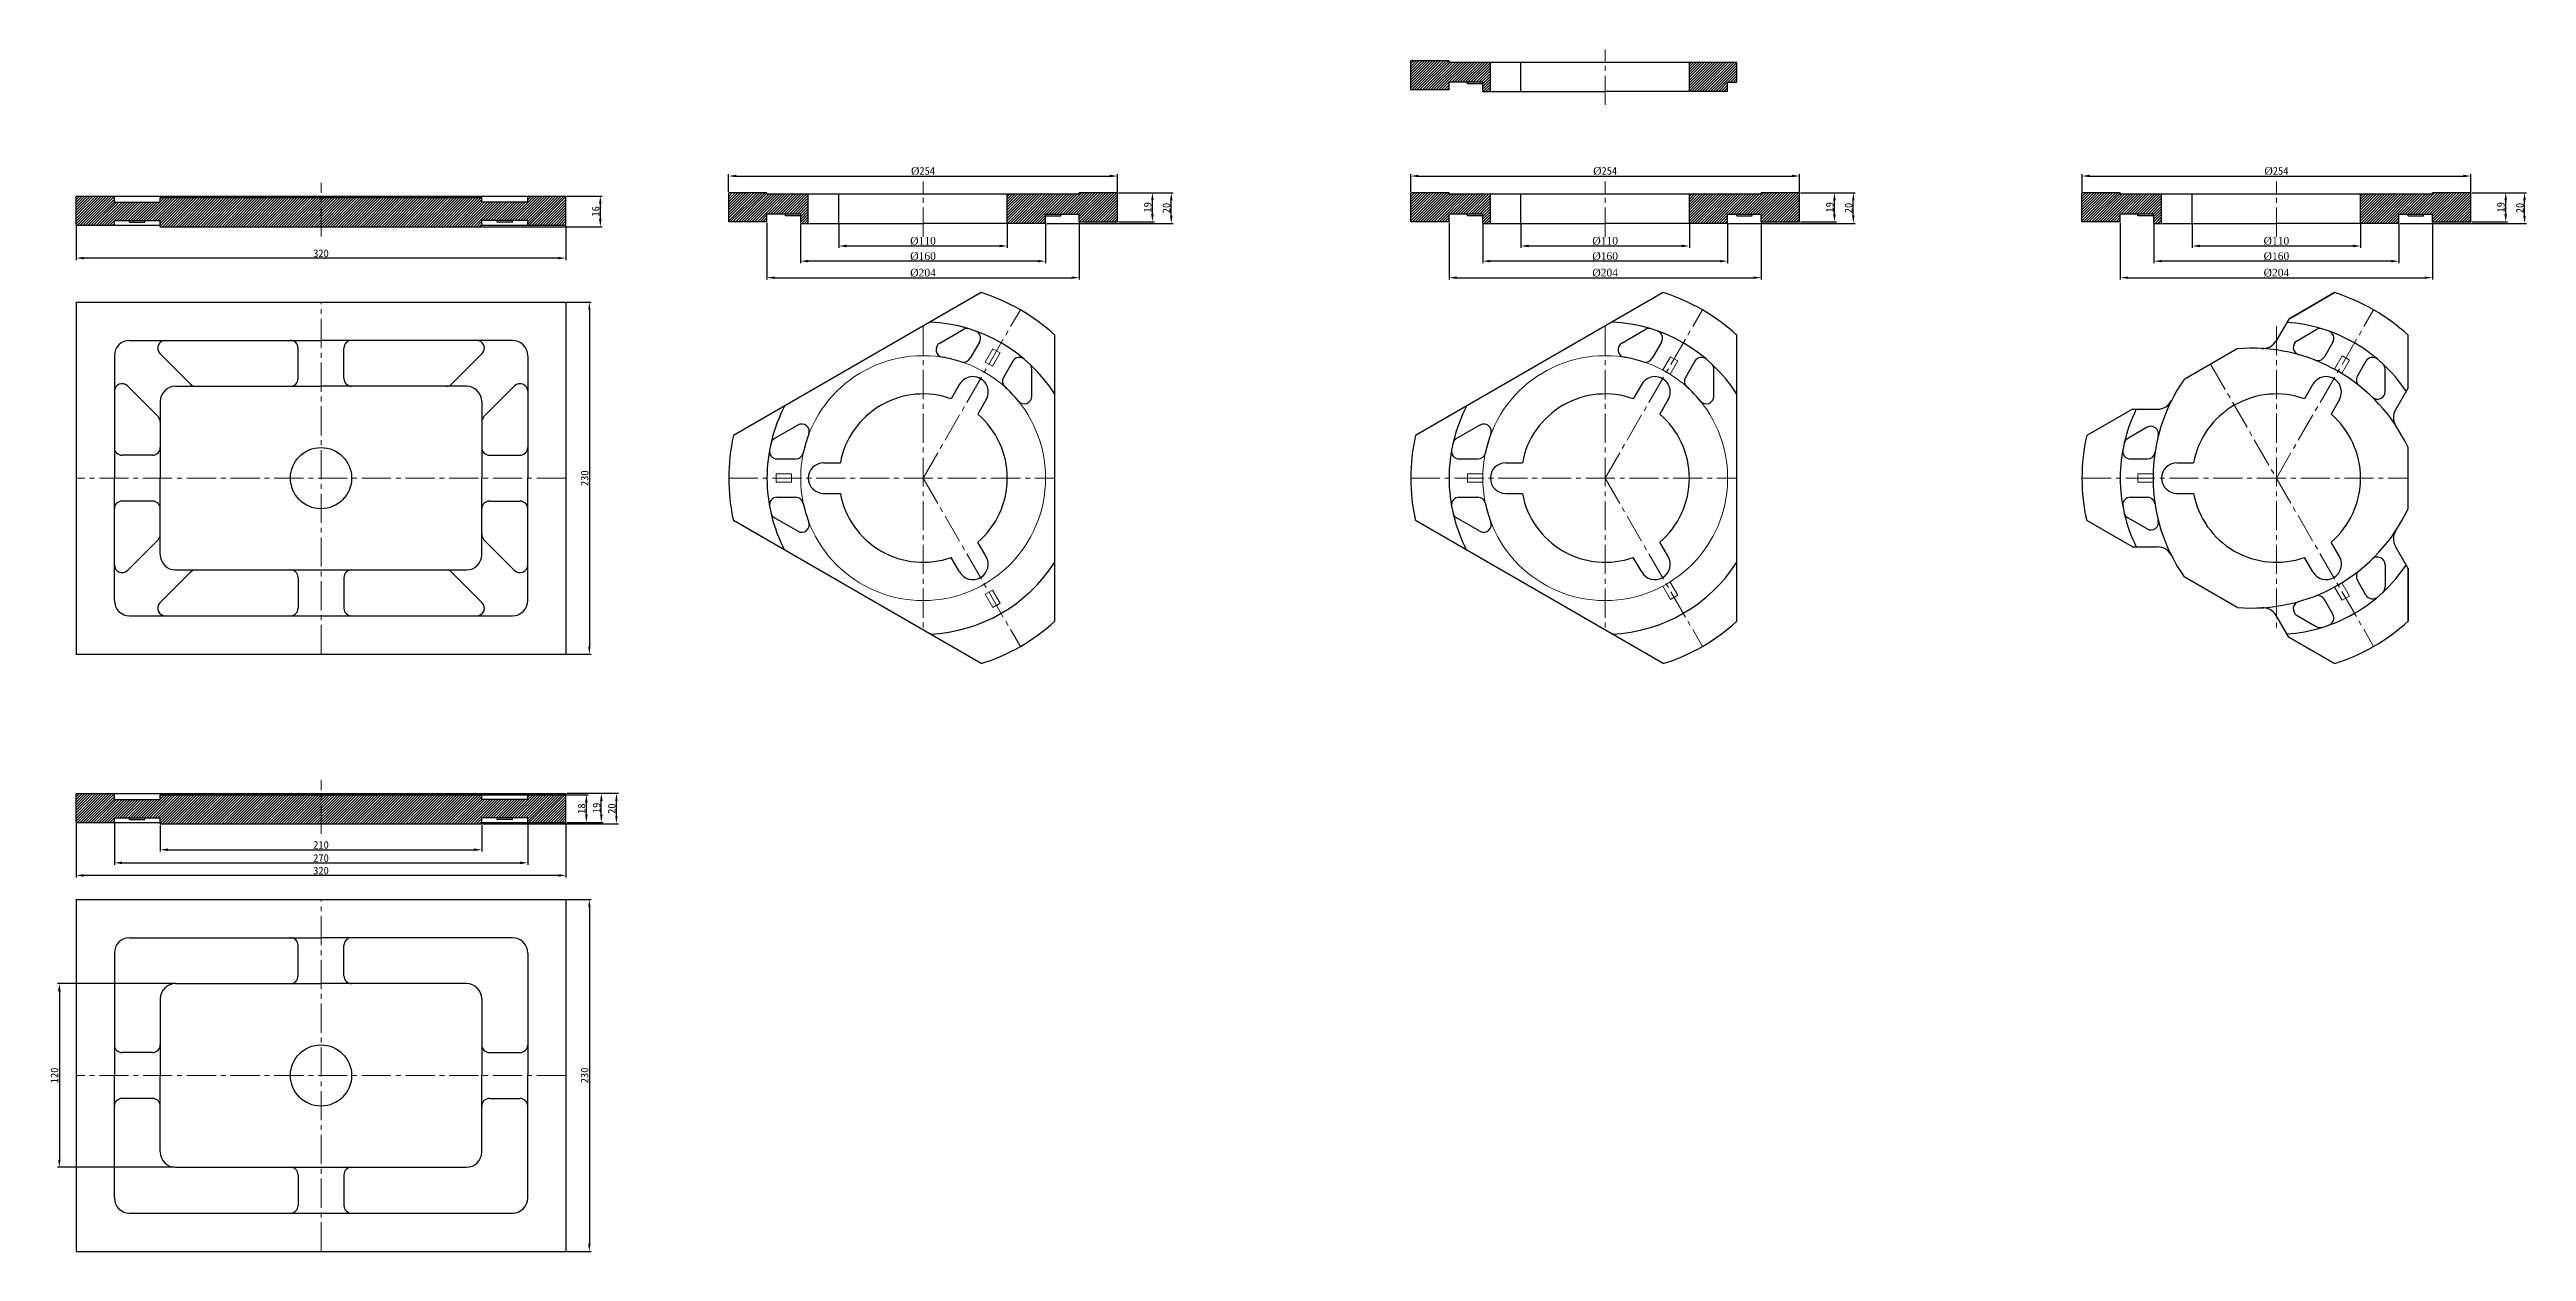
# Model space of a CAD drawing. Header units: inches. Extents: x -20 to 18950, y -1047 to 2551.
# Drawn here: x 11595 to 13213, y -694 to 91 of the extents above; entities that cross this region are included whole.
import ezdxf

# ---------------------------------------------------------------- set-up
doc = ezdxf.new("R2010")
doc.units = ezdxf.units.IN
doc.header["$MEASUREMENT"] = 0
doc.header["$PDSIZE"] = -5
doc.linetypes.add('CENTER2', pattern=[28.574999, 19.049999, -3.175, 3.175, -3.175])
doc.layers.get('0').update_dxf_attribs({"lineweight": 30})
doc.layers.get('Defpoints').update_dxf_attribs({"lineweight": 18})
for name, color, linetype, lineweight in [('cen', 1, 'CENTER2', 20), ('dim', 5, 'Continuous', 20), ('hat', 3, 'Continuous', 20)]:
    doc.layers.add(name, color=color, linetype=linetype, lineweight=lineweight)
doc.styles.get("Standard").update_dxf_attribs({"font": ''})
doc.styles.get('Standard').set_extended_font_data('宋体')
doc.dimstyles.new('ISO-25', dxfattribs={"dimtxt": 5, "dimasz": 5, "dimexe": 1.25, "dimexo": 0.625, "dimtad": 1, "dimdsep": 46, "dimtxsty": 'Standard', "dimcen": 2.5, "dimdle": 10, "dimadec": 0, "dimazin": 0, "dimtfac": 1, "dimtmove": 0, "dimatfit": 3, "dimfxl": 1, "dimtolj": 1, "dimarcsym": 0})

msp = doc.modelspace()

# ---------------------------------------------------------------- blocks, each defined once
blk = doc.blocks.new('*D38')
at = {"layer": 'Defpoints', "color": 0, "transparency": 16777216}
for p in [(11932.6, -394.9), (11965.6, -394.9), (11877.6, -414.9)]:
    blk.add_point(p, dxfattribs=at)
at = {"layer": 'dim', "color": 0, "linetype": 'Continuous', "lineweight": -2, "transparency": 16777216}
for p, q in [((11933.2, -394.9), (11966.9, -394.9)), ((11965.6, -409.9), (11965.6, -399.9)), ((11878.2, -414.9), (11966.9, -414.9))]:
    blk.add_line(p, q, dxfattribs=at)
at = {"layer": 'dim', "color": 0, "transparency": 16777216}
for points in [[(11964.8, -399.9), (11966.4, -399.9), (11965.6, -394.9)], [(11964.8, -409.9), (11966.4, -409.9), (11965.6, -414.9)]]:
    blk.add_solid(points, dxfattribs=at)
at = {"layer": 'dim', "color": 0, "transparency": 16777216, "insert": (11962.5, -404.9), "char_height": 5, "attachment_point": 5, "rotation": 90}
blk.add_mtext('\\A1;20', dxfattribs=at)
blk = doc.blocks.new('*D39')
at = {"layer": 'Defpoints', "color": 0, "transparency": 16777216}
for p in [(11933.2, -394.9), (11955.7, -394.9), (11932.6, -413.9)]:
    blk.add_point(p, dxfattribs=at)
at = {"layer": 'dim', "color": 0, "linetype": 'Continuous', "lineweight": -2, "transparency": 16777216}
for p, q in [((11933.9, -394.9), (11957, -394.9)), ((11955.7, -408.9), (11955.7, -399.9)), ((11933.2, -413.9), (11957, -413.9))]:
    blk.add_line(p, q, dxfattribs=at)
at = {"layer": 'dim', "color": 0, "transparency": 16777216}
for points in [[(11954.9, -399.9), (11956.6, -399.9), (11955.7, -394.9)], [(11954.9, -408.9), (11956.6, -408.9), (11955.7, -413.9)]]:
    blk.add_solid(points, dxfattribs=at)
at = {"layer": 'dim', "color": 0, "transparency": 16777216, "insert": (11952.6, -404.4), "char_height": 5, "attachment_point": 5, "rotation": 90}
blk.add_mtext('\\A1;19', dxfattribs=at)
blk = doc.blocks.new('*D40')
at = {"layer": 'Defpoints', "color": 0, "transparency": 16777216}
for p in [(11877.6, -395.9), (11932.6, -413.9), (11945.9, -413.9)]:
    blk.add_point(p, dxfattribs=at)
at = {"layer": 'dim', "color": 0, "linetype": 'Continuous', "lineweight": -2, "transparency": 16777216}
for p, q in [((11878.2, -395.9), (11947.2, -395.9)), ((11945.9, -400.9), (11945.9, -408.9)), ((11933.2, -413.9), (11947.2, -413.9))]:
    blk.add_line(p, q, dxfattribs=at)
at = {"layer": 'dim', "color": 0, "transparency": 16777216}
for points in [[(11945.1, -400.9), (11946.8, -400.9), (11945.9, -395.9)], [(11945.1, -408.9), (11946.8, -408.9), (11945.9, -413.9)]]:
    blk.add_solid(points, dxfattribs=at)
at = {"layer": 'dim', "color": 0, "transparency": 16777216, "insert": (11942.8, -404.9), "char_height": 5, "attachment_point": 5, "rotation": 90}
blk.add_mtext('\\A1;18', dxfattribs=at)
blk = doc.blocks.new('*D41')
at = {"layer": 'Defpoints', "color": 0, "transparency": 16777216}
for p in [(11612.6, -413.9), (11932.6, -413.9), (11612.6, -448.5)]:
    blk.add_point(p, dxfattribs=at)
at = {"layer": 'dim', "color": 0, "linetype": 'Continuous', "lineweight": -2, "transparency": 16777216}
for p, q in [((11612.6, -414.6), (11612.6, -449.8)), ((11932.6, -414.6), (11932.6, -449.8)), ((11927.6, -448.5), (11617.6, -448.5))]:
    blk.add_line(p, q, dxfattribs=at)
at = {"layer": 'dim', "color": 0, "transparency": 16777216}
for points in [[(11617.6, -447.7), (11617.6, -449.4), (11612.6, -448.5)], [(11927.6, -447.7), (11927.6, -449.4), (11932.6, -448.5)]]:
    blk.add_solid(points, dxfattribs=at)
at = {"layer": 'dim', "color": 0, "transparency": 16777216, "insert": (11772.6, -445.4), "char_height": 5, "attachment_point": 5}
blk.add_mtext('\\A1;320', dxfattribs=at)
blk = doc.blocks.new('*D42')
at = {"layer": 'Defpoints', "color": 0, "transparency": 16777216}
for p in [(11667.6, -414.9), (11877.6, -414.9), (11877.6, -431.8)]:
    blk.add_point(p, dxfattribs=at)
at = {"layer": 'dim', "color": 0, "linetype": 'Continuous', "lineweight": -2, "transparency": 16777216}
for p, q in [((11667.6, -415.6), (11667.6, -433)), ((11877.6, -415.6), (11877.6, -433)), ((11672.6, -431.8), (11872.6, -431.8))]:
    blk.add_line(p, q, dxfattribs=at)
at = {"layer": 'dim', "color": 0, "transparency": 16777216}
for points in [[(11672.6, -430.9), (11672.6, -432.6), (11667.6, -431.8)], [(11872.6, -430.9), (11872.6, -432.6), (11877.6, -431.8)]]:
    blk.add_solid(points, dxfattribs=at)
at = {"layer": 'dim', "color": 0, "transparency": 16777216, "insert": (11772.6, -428.6), "char_height": 5, "attachment_point": 5}
blk.add_mtext('\\A1;210', dxfattribs=at)
blk = doc.blocks.new('*D43')
at = {"layer": 'Defpoints', "color": 0, "transparency": 16777216}
for p in [(11637.6, -413.9), (11907.6, -413.9), (11907.6, -440.3)]:
    blk.add_point(p, dxfattribs=at)
at = {"layer": 'dim', "color": 0, "linetype": 'Continuous', "lineweight": -2, "transparency": 16777216}
for p, q in [((11637.6, -414.6), (11637.6, -441.6)), ((11907.6, -414.6), (11907.6, -441.6)), ((11642.6, -440.3), (11902.6, -440.3))]:
    blk.add_line(p, q, dxfattribs=at)
at = {"layer": 'dim', "color": 0, "transparency": 16777216}
for points in [[(11642.6, -439.5), (11642.6, -441.2), (11637.6, -440.3)], [(11902.6, -439.5), (11902.6, -441.2), (11907.6, -440.3)]]:
    blk.add_solid(points, dxfattribs=at)
at = {"layer": 'dim', "color": 0, "transparency": 16777216, "insert": (11772.6, -437.2), "char_height": 5, "attachment_point": 5}
blk.add_mtext('\\A1;270', dxfattribs=at)
blk = doc.blocks.new('*D44')
at = {"layer": 'Defpoints', "color": 0, "transparency": 16777216}
for p in [(11932.6, -464.2), (11932.6, -694.2), (11947.9, -694.2)]:
    blk.add_point(p, dxfattribs=at)
at = {"layer": 'dim', "color": 0, "linetype": 'Continuous', "lineweight": -2, "transparency": 16777216}
for p, q in [((11933.2, -464.2), (11949.1, -464.2)), ((11947.9, -469.2), (11947.9, -689.2)), ((11933.2, -694.2), (11949.1, -694.2))]:
    blk.add_line(p, q, dxfattribs=at)
at = {"layer": 'dim', "color": 0, "transparency": 16777216}
for points in [[(11947.1, -469.2), (11948.7, -469.2), (11947.9, -464.2)], [(11947.1, -689.2), (11948.7, -689.2), (11947.9, -694.2)]]:
    blk.add_solid(points, dxfattribs=at)
at = {"layer": 'dim', "color": 0, "transparency": 16777216, "insert": (11944.8, -579.2), "char_height": 5, "attachment_point": 5, "rotation": 90}
blk.add_mtext('\\A1;230', dxfattribs=at)
blk = doc.blocks.new('*D37')
at = {"layer": 'Defpoints', "color": 0, "transparency": 16777216}
for p in [(11677.6, -519.2), (11601.7, -639.2), (11677.6, -639.2)]:
    blk.add_point(p, dxfattribs=at)
at = {"layer": 'dim', "color": 0, "linetype": 'Continuous', "lineweight": -2, "transparency": 16777216}
for p, q in [((11677, -519.2), (11600.4, -519.2)), ((11601.7, -524.2), (11601.7, -634.2)), ((11677, -639.2), (11600.4, -639.2))]:
    blk.add_line(p, q, dxfattribs=at)
at = {"layer": 'dim', "color": 0, "transparency": 16777216}
for points in [[(11600.8, -524.2), (11602.5, -524.2), (11601.7, -519.2)], [(11600.8, -634.2), (11602.5, -634.2), (11601.7, -639.2)]]:
    blk.add_solid(points, dxfattribs=at)
at = {"layer": 'dim', "color": 0, "transparency": 16777216, "insert": (11598.5, -579.2), "char_height": 5, "attachment_point": 5, "rotation": 90}
blk.add_mtext('\\A1;120', dxfattribs=at)
blk = doc.blocks.new('*D10')
at = {"layer": 'Defpoints', "color": 0, "transparency": 16777216}
for p in [(12292.9, 8.4), (12038.9, -2.5), (12292.9, -2.5)]:
    blk.add_point(p, dxfattribs=at)
at = {"layer": 'dim', "color": 0, "linetype": 'Continuous', "lineweight": -2, "transparency": 16777216}
for p, q in [((12038.9, -1.9), (12038.9, 9.7)), ((12043.9, 8.4), (12287.9, 8.4)), ((12292.9, -1.9), (12292.9, 9.7))]:
    blk.add_line(p, q, dxfattribs=at)
at = {"layer": 'dim', "color": 0, "transparency": 16777216}
for points in [[(12043.9, 9.3), (12043.9, 7.6), (12038.9, 8.4)], [(12287.9, 9.3), (12287.9, 7.6), (12292.9, 8.4)]]:
    blk.add_solid(points, dxfattribs=at)
at = {"layer": 'dim', "color": 0, "transparency": 16777216, "insert": (12165.9, 11.7), "char_height": 5, "attachment_point": 5}
blk.add_mtext('\\A1;{\\fTimes New Roman|b0|i0|c0|p18;%%C}254', dxfattribs=at)
blk = doc.blocks.new('*D11')
at = {"layer": 'Defpoints', "color": 0, "transparency": 16777216}
for p in [(12110.9, -22.5), (12220.9, -22.5), (12110.9, -37.3)]:
    blk.add_point(p, dxfattribs=at)
at = {"layer": 'dim', "color": 0, "linetype": 'Continuous', "lineweight": -2, "transparency": 16777216}
for p, q in [((12110.9, -23.1), (12110.9, -38.5)), ((12220.9, -23.1), (12220.9, -38.5)), ((12215.9, -37.3), (12115.9, -37.3))]:
    blk.add_line(p, q, dxfattribs=at)
at = {"layer": 'dim', "color": 0, "transparency": 16777216}
for points in [[(12115.9, -36.4), (12115.9, -38.1), (12110.9, -37.3)], [(12215.9, -36.4), (12215.9, -38.1), (12220.9, -37.3)]]:
    blk.add_solid(points, dxfattribs=at)
at = {"layer": 'dim', "color": 0, "transparency": 16777216, "insert": (12165.9, -34), "char_height": 5, "attachment_point": 5}
blk.add_mtext('\\A1;{\\fTimes New Roman|b0|i0|c0|p18;%%C110}', dxfattribs=at)
blk = doc.blocks.new('*D12')
at = {"layer": 'Defpoints', "color": 0, "transparency": 16777216}
for p in [(12292.9, -2.5), (12315.7, -2.5), (12292.9, -21.5)]:
    blk.add_point(p, dxfattribs=at)
at = {"layer": 'dim', "color": 0, "linetype": 'Continuous', "lineweight": -2, "transparency": 16777216}
for p, q in [((12293.6, -2.5), (12317, -2.5)), ((12315.7, -16.5), (12315.7, -7.5)), ((12293.6, -21.5), (12317, -21.5))]:
    blk.add_line(p, q, dxfattribs=at)
at = {"layer": 'dim', "color": 0, "transparency": 16777216}
for points in [[(12314.9, -7.5), (12316.6, -7.5), (12315.7, -2.5)], [(12314.9, -16.5), (12316.6, -16.5), (12315.7, -21.5)]]:
    blk.add_solid(points, dxfattribs=at)
at = {"layer": 'dim', "color": 0, "transparency": 16777216, "insert": (12312.6, -12), "char_height": 5, "attachment_point": 5, "rotation": 90}
blk.add_mtext('\\A1;19', dxfattribs=at)
blk = doc.blocks.new('*D13')
at = {"layer": 'Defpoints', "color": 0, "transparency": 16777216}
for p in [(12292.9, -2.5), (12328, -2.5), (12245.9, -22.5)]:
    blk.add_point(p, dxfattribs=at)
at = {"layer": 'dim', "color": 0, "linetype": 'Continuous', "lineweight": -2, "transparency": 16777216}
for p, q in [((12293.6, -2.5), (12329.3, -2.5)), ((12328, -17.5), (12328, -7.5)), ((12246.6, -22.5), (12329.3, -22.5))]:
    blk.add_line(p, q, dxfattribs=at)
at = {"layer": 'dim', "color": 0, "transparency": 16777216}
for points in [[(12327.2, -7.5), (12328.9, -7.5), (12328, -2.5)], [(12327.2, -17.5), (12328.9, -17.5), (12328, -22.5)]]:
    blk.add_solid(points, dxfattribs=at)
at = {"layer": 'dim', "color": 0, "transparency": 16777216, "insert": (12324.9, -12.5), "char_height": 5, "attachment_point": 5, "rotation": 90}
blk.add_mtext('\\A1;20', dxfattribs=at)
blk = doc.blocks.new('*D14')
at = {"layer": 'Defpoints', "color": 0, "transparency": 16777216}
for p in [(12085.9, -22.5), (12245.9, -22.5), (12085.9, -47.2)]:
    blk.add_point(p, dxfattribs=at)
at = {"layer": 'dim', "color": 0, "linetype": 'Continuous', "lineweight": -2, "transparency": 16777216}
for p, q in [((12085.9, -23.1), (12085.9, -48.5)), ((12245.9, -23.1), (12245.9, -48.5)), ((12240.9, -47.2), (12090.9, -47.2))]:
    blk.add_line(p, q, dxfattribs=at)
at = {"layer": 'dim', "color": 0, "transparency": 16777216}
for points in [[(12090.9, -46.4), (12090.9, -48), (12085.9, -47.2)], [(12240.9, -46.4), (12240.9, -48), (12245.9, -47.2)]]:
    blk.add_solid(points, dxfattribs=at)
at = {"layer": 'dim', "color": 0, "transparency": 16777216, "insert": (12165.9, -44), "char_height": 5, "attachment_point": 5}
blk.add_mtext('\\A1;{\\fTimes New Roman|b0|i0|c0|p18;%%C160}', dxfattribs=at)
blk = doc.blocks.new('*D15')
at = {"layer": 'Defpoints', "color": 0, "transparency": 16777216}
for p in [(12063.9, -21.5), (12267.9, -21.5), (12267.9, -58)]:
    blk.add_point(p, dxfattribs=at)
at = {"layer": 'dim', "color": 0, "linetype": 'Continuous', "lineweight": -2, "transparency": 16777216}
for p, q in [((12063.9, -22.1), (12063.9, -59.2)), ((12267.9, -22.1), (12267.9, -59.2)), ((12068.9, -58), (12262.9, -58))]:
    blk.add_line(p, q, dxfattribs=at)
at = {"layer": 'dim', "color": 0, "transparency": 16777216}
for points in [[(12068.9, -57.2), (12068.9, -58.8), (12063.9, -58)], [(12262.9, -57.2), (12262.9, -58.8), (12267.9, -58)]]:
    blk.add_solid(points, dxfattribs=at)
at = {"layer": 'dim', "color": 0, "transparency": 16777216, "insert": (12165.9, -54.8), "char_height": 5, "attachment_point": 5}
blk.add_mtext('\\A1;{\\fTimes New Roman|b0|i0|c0|p18;%%C204}', dxfattribs=at)
blk = doc.blocks.new('*D16')
at = {"layer": 'Defpoints', "color": 0, "transparency": 16777216}
for p in [(11932.6, -4.7), (11955.1, -4.7), (11877.6, -24.7)]:
    blk.add_point(p, dxfattribs=at)
at = {"layer": 'dim', "color": 0, "linetype": 'Continuous', "lineweight": -2, "transparency": 16777216}
for p, q in [((11933.2, -4.7), (11956.3, -4.7)), ((11955.1, -19.7), (11955.1, -9.7)), ((11878.2, -24.7), (11956.3, -24.7))]:
    blk.add_line(p, q, dxfattribs=at)
at = {"layer": 'dim', "color": 0, "transparency": 16777216}
for points in [[(11954.2, -9.7), (11955.9, -9.7), (11955.1, -4.7)], [(11954.2, -19.7), (11955.9, -19.7), (11955.1, -24.7)]]:
    blk.add_solid(points, dxfattribs=at)
at = {"layer": 'dim', "color": 0, "transparency": 16777216, "insert": (11952, -14.7), "char_height": 5, "attachment_point": 5, "rotation": 90}
blk.add_mtext('\\A1;16', dxfattribs=at)
blk = doc.blocks.new('*D17')
at = {"layer": 'Defpoints', "color": 0, "transparency": 16777216}
for p in [(11612.6, -23.7), (11932.6, -23.7), (11612.6, -45.2)]:
    blk.add_point(p, dxfattribs=at)
at = {"layer": 'dim', "color": 0, "linetype": 'Continuous', "lineweight": -2, "transparency": 16777216}
for p, q in [((11612.6, -24.3), (11612.6, -46.5)), ((11932.6, -24.3), (11932.6, -46.5)), ((11927.6, -45.2), (11617.6, -45.2))]:
    blk.add_line(p, q, dxfattribs=at)
at = {"layer": 'dim', "color": 0, "transparency": 16777216}
for points in [[(11617.6, -44.4), (11617.6, -46), (11612.6, -45.2)], [(11927.6, -44.4), (11927.6, -46), (11932.6, -45.2)]]:
    blk.add_solid(points, dxfattribs=at)
at = {"layer": 'dim', "color": 0, "transparency": 16777216, "insert": (11772.6, -42.1), "char_height": 5, "attachment_point": 5}
blk.add_mtext('\\A1;320', dxfattribs=at)
blk = doc.blocks.new('*D18')
at = {"layer": 'Defpoints', "color": 0, "transparency": 16777216}
for p in [(11932.6, -74), (11932.6, -304), (11947.9, -304)]:
    blk.add_point(p, dxfattribs=at)
at = {"layer": 'dim', "color": 0, "linetype": 'Continuous', "lineweight": -2, "transparency": 16777216}
for p, q in [((11933.2, -74), (11949.1, -74)), ((11947.9, -79), (11947.9, -299)), ((11933.2, -304), (11949.1, -304))]:
    blk.add_line(p, q, dxfattribs=at)
at = {"layer": 'dim', "color": 0, "transparency": 16777216}
for points in [[(11947.1, -79), (11948.7, -79), (11947.9, -74)], [(11947.1, -299), (11948.7, -299), (11947.9, -304)]]:
    blk.add_solid(points, dxfattribs=at)
at = {"layer": 'dim', "color": 0, "transparency": 16777216, "insert": (11944.8, -189), "char_height": 5, "attachment_point": 5, "rotation": 90}
blk.add_mtext('\\A1;230', dxfattribs=at)
blk = doc.blocks.new('*D23')
at = {"layer": 'Defpoints', "color": 0, "transparency": 16777216}
for p in [(12738.5, 8.4), (12484.5, -2.5), (12738.5, -2.5)]:
    blk.add_point(p, dxfattribs=at)
at = {"layer": 'dim', "color": 0, "linetype": 'Continuous', "lineweight": -2, "transparency": 16777216}
for p, q in [((12484.5, -1.9), (12484.5, 9.7)), ((12489.5, 8.4), (12733.5, 8.4)), ((12738.5, -1.9), (12738.5, 9.7))]:
    blk.add_line(p, q, dxfattribs=at)
at = {"layer": 'dim', "color": 0, "transparency": 16777216}
for points in [[(12489.5, 9.3), (12489.5, 7.6), (12484.5, 8.4)], [(12733.5, 9.3), (12733.5, 7.6), (12738.5, 8.4)]]:
    blk.add_solid(points, dxfattribs=at)
at = {"layer": 'dim', "color": 0, "transparency": 16777216, "insert": (12611.5, 11.7), "char_height": 5, "attachment_point": 5}
blk.add_mtext('\\A1;{\\fTimes New Roman|b0|i0|c0|p18;%%C}254', dxfattribs=at)
blk = doc.blocks.new('*D24')
at = {"layer": 'Defpoints', "color": 0, "transparency": 16777216}
for p in [(12556.5, -22.5), (12666.5, -22.5), (12556.5, -37.3)]:
    blk.add_point(p, dxfattribs=at)
at = {"layer": 'dim', "color": 0, "linetype": 'Continuous', "lineweight": -2, "transparency": 16777216}
for p, q in [((12556.5, -23.1), (12556.5, -38.5)), ((12666.5, -23.1), (12666.5, -38.5)), ((12661.5, -37.3), (12561.5, -37.3))]:
    blk.add_line(p, q, dxfattribs=at)
at = {"layer": 'dim', "color": 0, "transparency": 16777216}
for points in [[(12561.5, -36.4), (12561.5, -38.1), (12556.5, -37.3)], [(12661.5, -36.4), (12661.5, -38.1), (12666.5, -37.3)]]:
    blk.add_solid(points, dxfattribs=at)
at = {"layer": 'dim', "color": 0, "transparency": 16777216, "insert": (12611.5, -34), "char_height": 5, "attachment_point": 5}
blk.add_mtext('\\A1;{\\fTimes New Roman|b0|i0|c0|p18;%%C110}', dxfattribs=at)
blk = doc.blocks.new('*D19')
at = {"layer": 'Defpoints', "color": 0, "transparency": 16777216}
for p in [(12738.5, -2.5), (12761.3, -2.5), (12738.5, -21.5)]:
    blk.add_point(p, dxfattribs=at)
at = {"layer": 'dim', "color": 0, "linetype": 'Continuous', "lineweight": -2, "transparency": 16777216}
for p, q in [((12739.1, -2.5), (12762.5, -2.5)), ((12761.3, -16.5), (12761.3, -7.5)), ((12739.1, -21.5), (12762.5, -21.5))]:
    blk.add_line(p, q, dxfattribs=at)
at = {"layer": 'dim', "color": 0, "transparency": 16777216}
for points in [[(12760.4, -7.5), (12762.1, -7.5), (12761.3, -2.5)], [(12760.4, -16.5), (12762.1, -16.5), (12761.3, -21.5)]]:
    blk.add_solid(points, dxfattribs=at)
at = {"layer": 'dim', "color": 0, "transparency": 16777216, "insert": (12758.2, -12), "char_height": 5, "attachment_point": 5, "rotation": 90}
blk.add_mtext('\\A1;19', dxfattribs=at)
blk = doc.blocks.new('*D20')
at = {"layer": 'Defpoints', "color": 0, "transparency": 16777216}
for p in [(12738.5, -2.5), (12773.6, -2.5), (12691.5, -22.5)]:
    blk.add_point(p, dxfattribs=at)
at = {"layer": 'dim', "color": 0, "linetype": 'Continuous', "lineweight": -2, "transparency": 16777216}
for p, q in [((12739.1, -2.5), (12774.9, -2.5)), ((12773.6, -17.5), (12773.6, -7.5)), ((12692.1, -22.5), (12774.9, -22.5))]:
    blk.add_line(p, q, dxfattribs=at)
at = {"layer": 'dim', "color": 0, "transparency": 16777216}
for points in [[(12772.8, -7.5), (12774.4, -7.5), (12773.6, -2.5)], [(12772.8, -17.5), (12774.4, -17.5), (12773.6, -22.5)]]:
    blk.add_solid(points, dxfattribs=at)
at = {"layer": 'dim', "color": 0, "transparency": 16777216, "insert": (12770.5, -12.5), "char_height": 5, "attachment_point": 5, "rotation": 90}
blk.add_mtext('\\A1;20', dxfattribs=at)
blk = doc.blocks.new('*D21')
at = {"layer": 'Defpoints', "color": 0, "transparency": 16777216}
for p in [(12531.5, -22.5), (12691.5, -22.5), (12531.5, -47.2)]:
    blk.add_point(p, dxfattribs=at)
at = {"layer": 'dim', "color": 0, "linetype": 'Continuous', "lineweight": -2, "transparency": 16777216}
for p, q in [((12531.5, -23.1), (12531.5, -48.5)), ((12691.5, -23.1), (12691.5, -48.5)), ((12686.5, -47.2), (12536.5, -47.2))]:
    blk.add_line(p, q, dxfattribs=at)
at = {"layer": 'dim', "color": 0, "transparency": 16777216}
for points in [[(12536.5, -46.4), (12536.5, -48), (12531.5, -47.2)], [(12686.5, -46.4), (12686.5, -48), (12691.5, -47.2)]]:
    blk.add_solid(points, dxfattribs=at)
at = {"layer": 'dim', "color": 0, "transparency": 16777216, "insert": (12611.5, -44), "char_height": 5, "attachment_point": 5}
blk.add_mtext('\\A1;{\\fTimes New Roman|b0|i0|c0|p18;%%C160}', dxfattribs=at)
blk = doc.blocks.new('*D22')
at = {"layer": 'Defpoints', "color": 0, "transparency": 16777216}
for p in [(12509.5, -21.5), (12713.5, -21.5), (12713.5, -58)]:
    blk.add_point(p, dxfattribs=at)
at = {"layer": 'dim', "color": 0, "linetype": 'Continuous', "lineweight": -2, "transparency": 16777216}
for p, q in [((12509.5, -22.1), (12509.5, -59.2)), ((12713.5, -22.1), (12713.5, -59.2)), ((12514.5, -58), (12708.5, -58))]:
    blk.add_line(p, q, dxfattribs=at)
at = {"layer": 'dim', "color": 0, "transparency": 16777216}
for points in [[(12514.5, -57.2), (12514.5, -58.8), (12509.5, -58)], [(12708.5, -57.2), (12708.5, -58.8), (12713.5, -58)]]:
    blk.add_solid(points, dxfattribs=at)
at = {"layer": 'dim', "color": 0, "transparency": 16777216, "insert": (12611.5, -54.8), "char_height": 5, "attachment_point": 5}
blk.add_mtext('\\A1;{\\fTimes New Roman|b0|i0|c0|p18;%%C204}', dxfattribs=at)
blk = doc.blocks.new('*D25')
at = {"layer": 'Defpoints', "color": 0, "transparency": 16777216}
for p in [(13177, 8.4), (12923, -2.5), (13177, -2.5)]:
    blk.add_point(p, dxfattribs=at)
at = {"layer": 'dim', "color": 0, "linetype": 'Continuous', "lineweight": -2, "transparency": 16777216}
for p, q in [((12923, -1.9), (12923, 9.7)), ((12928, 8.4), (13172, 8.4)), ((13177, -1.9), (13177, 9.7))]:
    blk.add_line(p, q, dxfattribs=at)
at = {"layer": 'dim', "color": 0, "transparency": 16777216}
for points in [[(12928, 9.3), (12928, 7.6), (12923, 8.4)], [(13172, 9.3), (13172, 7.6), (13177, 8.4)]]:
    blk.add_solid(points, dxfattribs=at)
at = {"layer": 'dim', "color": 0, "transparency": 16777216, "insert": (13050, 11.7), "char_height": 5, "attachment_point": 5}
blk.add_mtext('\\A1;{\\fTimes New Roman|b0|i0|c0|p18;%%C}254', dxfattribs=at)
blk = doc.blocks.new('*D26')
at = {"layer": 'Defpoints', "color": 0, "transparency": 16777216}
for p in [(12995, -22.5), (13105, -22.5), (12995, -37.3)]:
    blk.add_point(p, dxfattribs=at)
at = {"layer": 'dim', "color": 0, "linetype": 'Continuous', "lineweight": -2, "transparency": 16777216}
for p, q in [((12995, -23.1), (12995, -38.5)), ((13105, -23.1), (13105, -38.5)), ((13100, -37.3), (13000, -37.3))]:
    blk.add_line(p, q, dxfattribs=at)
at = {"layer": 'dim', "color": 0, "transparency": 16777216}
for points in [[(13000, -36.4), (13000, -38.1), (12995, -37.3)], [(13100, -36.4), (13100, -38.1), (13105, -37.3)]]:
    blk.add_solid(points, dxfattribs=at)
at = {"layer": 'dim', "color": 0, "transparency": 16777216, "insert": (13050, -34), "char_height": 5, "attachment_point": 5}
blk.add_mtext('\\A1;{\\fTimes New Roman|b0|i0|c0|p18;%%C110}', dxfattribs=at)
blk = doc.blocks.new('*D27')
at = {"layer": 'Defpoints', "color": 0, "transparency": 16777216}
for p in [(13177, -2.5), (13199.8, -2.5), (13177, -21.5)]:
    blk.add_point(p, dxfattribs=at)
at = {"layer": 'dim', "color": 0, "linetype": 'Continuous', "lineweight": -2, "transparency": 16777216}
for p, q in [((13177.6, -2.5), (13201, -2.5)), ((13199.8, -16.5), (13199.8, -7.5)), ((13177.6, -21.5), (13201, -21.5))]:
    blk.add_line(p, q, dxfattribs=at)
at = {"layer": 'dim', "color": 0, "transparency": 16777216}
for points in [[(13198.9, -7.5), (13200.6, -7.5), (13199.8, -2.5)], [(13198.9, -16.5), (13200.6, -16.5), (13199.8, -21.5)]]:
    blk.add_solid(points, dxfattribs=at)
at = {"layer": 'dim', "color": 0, "transparency": 16777216, "insert": (13196.6, -12), "char_height": 5, "attachment_point": 5, "rotation": 90}
blk.add_mtext('\\A1;19', dxfattribs=at)
blk = doc.blocks.new('*D28')
at = {"layer": 'Defpoints', "color": 0, "transparency": 16777216}
for p in [(13177, -2.5), (13212.1, -2.5), (13130, -22.5)]:
    blk.add_point(p, dxfattribs=at)
at = {"layer": 'dim', "color": 0, "linetype": 'Continuous', "lineweight": -2, "transparency": 16777216}
for p, q in [((13177.6, -2.5), (13213.3, -2.5)), ((13212.1, -17.5), (13212.1, -7.5)), ((13130.6, -22.5), (13213.3, -22.5))]:
    blk.add_line(p, q, dxfattribs=at)
at = {"layer": 'dim', "color": 0, "transparency": 16777216}
for points in [[(13211.2, -7.5), (13212.9, -7.5), (13212.1, -2.5)], [(13211.2, -17.5), (13212.9, -17.5), (13212.1, -22.5)]]:
    blk.add_solid(points, dxfattribs=at)
at = {"layer": 'dim', "color": 0, "transparency": 16777216, "insert": (13209, -12.5), "char_height": 5, "attachment_point": 5, "rotation": 90}
blk.add_mtext('\\A1;20', dxfattribs=at)
blk = doc.blocks.new('*D29')
at = {"layer": 'Defpoints', "color": 0, "transparency": 16777216}
for p in [(12970, -22.5), (13130, -22.5), (12970, -47.2)]:
    blk.add_point(p, dxfattribs=at)
at = {"layer": 'dim', "color": 0, "linetype": 'Continuous', "lineweight": -2, "transparency": 16777216}
for p, q in [((12970, -23.1), (12970, -48.5)), ((13130, -23.1), (13130, -48.5)), ((13125, -47.2), (12975, -47.2))]:
    blk.add_line(p, q, dxfattribs=at)
at = {"layer": 'dim', "color": 0, "transparency": 16777216}
for points in [[(12975, -46.4), (12975, -48), (12970, -47.2)], [(13125, -46.4), (13125, -48), (13130, -47.2)]]:
    blk.add_solid(points, dxfattribs=at)
at = {"layer": 'dim', "color": 0, "transparency": 16777216, "insert": (13050, -44), "char_height": 5, "attachment_point": 5}
blk.add_mtext('\\A1;{\\fTimes New Roman|b0|i0|c0|p18;%%C160}', dxfattribs=at)
blk = doc.blocks.new('*D30')
at = {"layer": 'Defpoints', "color": 0, "transparency": 16777216}
for p in [(12948, -21.5), (13152, -21.5), (13152, -58)]:
    blk.add_point(p, dxfattribs=at)
at = {"layer": 'dim', "color": 0, "linetype": 'Continuous', "lineweight": -2, "transparency": 16777216}
for p, q in [((12948, -22.1), (12948, -59.2)), ((13152, -22.1), (13152, -59.2)), ((12953, -58), (13147, -58))]:
    blk.add_line(p, q, dxfattribs=at)
at = {"layer": 'dim', "color": 0, "transparency": 16777216}
for points in [[(12953, -57.2), (12953, -58.8), (12948, -58)], [(13147, -57.2), (13147, -58.8), (13152, -58)]]:
    blk.add_solid(points, dxfattribs=at)
at = {"layer": 'dim', "color": 0, "transparency": 16777216, "insert": (13050, -54.8), "char_height": 5, "attachment_point": 5}
blk.add_mtext('\\A1;{\\fTimes New Roman|b0|i0|c0|p18;%%C204}', dxfattribs=at)

# ---------------------------------------------------------------- dimensions: what is measured, and where the dimension line sits
at = {"layer": 'dim'}
for base, p1, p2, picture, middle in [((12292.943, 8.441), (12038.943, -2.508), (12292.943, -2.508), '*D10', (12165.943, 8.441)), ((12738.496, 8.441), (12484.496, -2.508), (12738.496, -2.508), '*D23', (12611.496, 8.441)), ((13176.972, 8.441), (12922.972, -2.508), (13176.972, -2.508), '*D25', (13049.972, 8.441))]:
    dim = msp.add_linear_dim(base=base, p1=p1, p2=p2, text='{\\fTimes New Roman|b0|i0|c0|p18;%%C}<>', dimstyle='ISO-25', dxfattribs=at)
    dim.commit()
    dim.dimension.update_dxf_attribs({"geometry": picture, "text_midpoint": middle, "dimtype": 160})
dim = msp.add_linear_dim(base=(11955.082, -4.668), p1=(11877.602, -24.668), p2=(11932.602, -4.668), angle=90, text='16', dimstyle='ISO-25', dxfattribs=at)
dim.commit()
dim.dimension.update_dxf_attribs({"geometry": '*D16', "text_midpoint": (11955.082, -14.668), "dimtype": 160})
for base, p1, p2, picture, middle in [((12328.05, -2.508), (12245.943, -22.508), (12292.943, -2.508), '*D13', (12324.925, -12.508)), ((12315.729, -2.508), (12292.943, -21.508), (12292.943, -2.508), '*D12', (12312.604, -12.008)), ((12773.603, -2.508), (12691.496, -22.508), (12738.496, -2.508), '*D20', (12770.478, -12.508)), ((12761.283, -2.508), (12738.496, -21.508), (12738.496, -2.508), '*D19', (12758.158, -12.008)), ((13212.079, -2.508), (13129.972, -22.508), (13176.972, -2.508), '*D28', (13208.954, -12.508)), ((13199.758, -2.508), (13176.972, -21.508), (13176.972, -2.508), '*D27', (13196.633, -12.008)), ((11947.897, -303.96), (11932.602, -73.96), (11932.602, -303.96), '*D18', (11944.772, -188.96)), ((11947.897, -694.233), (11932.602, -464.233), (11932.602, -694.233), '*D44', (11944.772, -579.233)), ((11601.664, -639.233), (11677.602, -519.233), (11677.602, -639.233), '*D37', (11598.539, -579.233))]:
    dim = msp.add_linear_dim(base=base, p1=p1, p2=p2, angle=90, dimstyle='ISO-25', dxfattribs=at)
    dim.commit()
    dim.dimension.update_dxf_attribs({"geometry": picture, "text_midpoint": middle})
for base, p1, p2, picture, middle in [((11612.602, -45.202), (11932.602, -23.668), (11612.602, -23.668), '*D17', (11772.602, -45.202)), ((11612.602, -448.541), (11932.602, -413.941), (11612.602, -413.941), '*D41', (11772.602, -448.541)), ((11907.602, -440.321), (11637.602, -413.941), (11907.602, -413.941), '*D43', (11772.602, -440.321))]:
    dim = msp.add_linear_dim(base=base, p1=p1, p2=p2, dimstyle='ISO-25', dxfattribs=at)
    dim.commit()
    dim.dimension.update_dxf_attribs({"geometry": picture, "text_midpoint": middle, "dimtype": 160})
for base, p1, p2, picture, middle in [((12267.943, -57.992), (12063.943, -21.508), (12267.943, -21.508), '*D15', (12165.943, -54.759)), ((12085.943, -47.206), (12245.943, -22.508), (12085.943, -22.508), '*D14', (12165.943, -43.972)), ((12110.943, -37.278), (12220.943, -22.508), (12110.943, -22.508), '*D11', (12165.943, -34.045)), ((12713.496, -57.992), (12509.496, -21.508), (12713.496, -21.508), '*D22', (12611.496, -54.759)), ((12531.496, -47.206), (12691.496, -22.508), (12531.496, -22.508), '*D21', (12611.496, -43.972)), ((12556.496, -37.278), (12666.496, -22.508), (12556.496, -22.508), '*D24', (12611.496, -34.045)), ((13151.972, -57.992), (12947.972, -21.508), (13151.972, -21.508), '*D30', (13049.972, -54.759)), ((12969.972, -47.206), (13129.972, -22.508), (12969.972, -22.508), '*D29', (13049.972, -43.972)), ((12994.972, -37.278), (13104.972, -22.508), (12994.972, -22.508), '*D26', (13049.972, -34.045))]:
    dim = msp.add_linear_dim(base=base, p1=p1, p2=p2, text='{\\fTimes New Roman|b0|i0|c0|p18;%%C<>}', dimstyle='ISO-25', dxfattribs=at)
    dim.commit()
    dim.dimension.update_dxf_attribs({"geometry": picture, "text_midpoint": middle})
for base, p1, p2, picture, middle in [((11965.612, -394.941), (11877.602, -414.941), (11932.602, -394.941), '*D38', (11965.612, -404.941)), ((11945.935, -413.941), (11877.602, -395.941), (11932.602, -413.941), '*D40', (11945.935, -404.941)), ((11955.73, -394.941), (11932.602, -413.941), (11933.227, -394.941), '*D39', (11955.73, -404.441))]:
    dim = msp.add_linear_dim(base=base, p1=p1, p2=p2, angle=90, dimstyle='ISO-25', dxfattribs=at)
    dim.commit()
    dim.dimension.update_dxf_attribs({"geometry": picture, "text_midpoint": middle, "dimtype": 160})
dim = msp.add_linear_dim(base=(11877.602, -431.754), p1=(11667.602, -414.941), p2=(11877.602, -414.941), dimstyle='ISO-25', dxfattribs=at)
dim.commit()
dim.dimension.update_dxf_attribs({"geometry": '*D42', "text_midpoint": (11772.602, -428.629)})

# ---------------------------------------------------------------- hatches: boundary and pattern name
at = {"layer": 'hat'}
h = msp.add_hatch(dxfattribs=at)
h.set_pattern_fill('ANSI31', color=256, scale=10)
h.paths.add_polyline_path([(12536.496, 82.671), (12509.496, 82.671), (12509.496, 83.671), (12484.496, 83.671), (12484.496, 64.671), (12509.496, 64.671), (12509.496, 69.671), (12531.496, 69.671), (12531.496, 68.671), (12531.496, 63.671), (12536.496, 63.671)])
h.paths.add_polyline_path([(12697.496, 82.671), (12666.496, 82.671), (12666.496, 63.671), (12691.496, 63.671), (12691.496, 69.671), (12697.496, 69.671)])
h = msp.add_hatch(dxfattribs=at)
h.set_pattern_fill('ANSI31', color=256, scale=10)
h.set_pattern_definition([(45, (104.2238, 0), (-0.88388348, 0.88388348), [])])
h.paths.add_polyline_path([(11772.602, -5.668), (11667.602, -5.668), (11667.602, -8.668), (11637.602, -8.668), (11637.602, -4.668), (11612.602, -4.668), (11612.602, -23.668), (11637.602, -23.668), (11637.602, -20.668), (11667.602, -20.668), (11667.602, -24.668), (11772.602, -24.668)])
h.paths.add_polyline_path([(11932.602, -4.668), (11907.602, -4.668), (11907.602, -8.668), (11877.602, -8.668), (11877.602, -5.668), (11772.602, -5.668), (11772.602, -24.668), (11877.602, -24.668), (11877.602, -20.668), (11907.602, -20.668), (11907.602, -23.668), (11932.602, -23.668)])
h = msp.add_hatch(dxfattribs=at)
h.set_pattern_fill('ANSI31', color=256, scale=10)
h.paths.add_polyline_path([(12090.943, -3.508), (12063.943, -3.508), (12063.943, -2.508), (12038.943, -2.508), (12038.943, -21.508), (12063.943, -21.508), (12063.943, -16.508), (12085.943, -16.508), (12085.943, -22.508), (12090.943, -22.508)])
h.paths.add_polyline_path([(12292.943, -2.508), (12267.943, -2.508), (12267.943, -3.508), (12220.943, -3.508), (12220.943, -22.508), (12245.943, -22.508), (12245.943, -16.508), (12267.943, -16.508), (12267.943, -21.508), (12292.943, -21.508)])
h = msp.add_hatch(dxfattribs=at)
h.set_pattern_fill('ANSI31', color=256, scale=10)
h.set_pattern_definition([(45, (445.5535, 0), (-0.88388348, 0.88388348), [])])
h.paths.add_polyline_path([(12536.496, -3.508), (12509.496, -3.508), (12509.496, -2.508), (12484.496, -2.508), (12484.496, -21.508), (12509.496, -21.508), (12509.496, -16.508), (12531.496, -16.508), (12531.496, -22.508), (12536.496, -22.508)])
h.paths.add_polyline_path([(12738.496, -2.508), (12713.496, -2.508), (12713.496, -3.508), (12666.496, -3.508), (12666.496, -22.508), (12691.496, -22.508), (12691.496, -16.508), (12713.496, -16.508), (12713.496, -21.508), (12738.496, -21.508)])
h = msp.add_hatch(dxfattribs=at)
h.set_pattern_fill('ANSI31', color=256, scale=10)
h.set_pattern_definition([(45, (884.0288, 0), (-0.88388348, 0.88388348), [])])
h.paths.add_polyline_path([(12947.972, -3.508), (12947.972, -2.508), (12922.972, -2.508), (12922.972, -21.508), (12947.972, -21.508), (12947.972, -16.508), (12969.972, -16.508), (12969.972, -22.508), (12974.972, -22.508), (12974.972, -3.508)])
h.paths.add_polyline_path([(13104.972, -3.508), (13104.972, -22.508), (13129.972, -22.508), (13129.972, -16.508), (13151.972, -16.508), (13151.972, -21.508), (13176.972, -21.508), (13176.972, -2.508), (13151.972, -2.508), (13151.972, -3.508)])
h = msp.add_hatch(dxfattribs=at)
h.set_pattern_fill('ANSI31', color=256, scale=10)
h.set_pattern_definition([(45, (104.2238, -390.2728), (-0.88388348, 0.88388348), [])])
h.paths.add_polyline_path([(11772.602, -395.941), (11667.602, -395.941), (11667.602, -398.941), (11637.602, -398.941), (11637.602, -394.941), (11612.602, -394.941), (11612.602, -413.941), (11637.602, -413.941), (11637.602, -410.941), (11667.602, -410.941), (11667.602, -414.941), (11772.602, -414.941)])
h.paths.add_polyline_path([(11932.602, -394.941), (11907.602, -394.941), (11907.602, -398.941), (11877.602, -398.941), (11877.602, -395.941), (11772.602, -395.941), (11772.602, -414.941), (11877.602, -414.941), (11877.602, -410.941), (11907.602, -410.941), (11907.602, -413.941), (11932.602, -413.941)])

# ---------------------------------------------------------------- linework, layer by layer
for p, q in [((12484.496, 64.671), (12484.496, 83.671)), ((12509.496, 83.671), (12484.496, 83.671)), ((12509.496, 82.671), (12509.496, 83.671)), ((12697.496, 82.671), (12509.496, 82.671)), ((12536.496, 63.671), (12536.496, 82.671)), ((12556.496, 67.671), (12556.496, 82.671)), ((12556.496, 63.671), (12556.496, 82.671)), ((12666.496, 63.671), (12666.496, 82.671)), ((12697.496, 69.671), (12697.496, 82.671)), ((12509.496, 64.671), (12509.496, 69.671)), ((12531.496, 69.671), (12509.496, 69.671)), ((12521.496, 68.671), (12521.496, 69.671)), ((12531.496, 68.671), (12521.496, 68.671)), ((12531.496, 63.671), (12531.496, 69.671)), ((12531.496, 68.671), (12531.496, 69.671)), ((12691.496, 69.671), (12697.496, 69.671)), ((12691.496, 63.671), (12691.496, 69.671)), ((12509.496, 64.671), (12484.496, 64.671)), ((12531.496, 63.671), (12611.496, 63.671)), ((12691.496, 63.671), (12611.496, 63.671)), ((11612.602, -4.668), (11932.602, -4.668)), ((11612.602, -23.668), (11612.602, -4.668)), ((11637.602, -8.668), (11637.602, -4.668)), ((11637.602, -8.668), (11667.602, -8.668)), ((11667.602, -5.668), (11877.602, -5.668)), ((11667.602, -8.668), (11667.602, -5.668)), ((11877.602, -8.668), (11877.602, -5.668)), ((11907.602, -8.668), (11877.602, -8.668)), ((11907.602, -8.668), (11907.602, -4.668)), ((11932.602, -23.668), (11932.602, -4.668)), ((12038.943, -21.508), (12038.943, -2.508)), ((12063.943, -2.508), (12038.943, -2.508)), ((12063.943, -3.508), (12063.943, -2.508)), ((12267.943, -3.508), (12063.943, -3.508)), ((12090.943, -22.508), (12090.943, -3.508)), ((12110.943, -18.508), (12110.943, -3.508)), ((12110.943, -22.508), (12110.943, -3.508)), ((12220.943, -22.508), (12220.943, -3.508)), ((12292.943, -2.508), (12267.943, -2.508)), ((12267.943, -3.508), (12267.943, -2.508)), ((12292.943, -21.508), (12292.943, -2.508)), ((12484.496, -21.508), (12484.496, -2.508)), ((12509.496, -2.508), (12484.496, -2.508)), ((12509.496, -3.508), (12509.496, -2.508)), ((12713.496, -3.508), (12509.496, -3.508)), ((12536.496, -22.508), (12536.496, -3.508)), ((12556.496, -18.508), (12556.496, -3.508)), ((12556.496, -22.508), (12556.496, -3.508)), ((12666.496, -22.508), (12666.496, -3.508)), ((12738.496, -2.508), (12713.496, -2.508)), ((12713.496, -3.508), (12713.496, -2.508)), ((12738.496, -21.508), (12738.496, -2.508)), ((12922.972, -21.508), (12922.972, -2.508)), ((12947.972, -2.508), (12922.972, -2.508)), ((12947.972, -3.508), (12947.972, -2.508)), ((13151.972, -3.508), (12947.972, -3.508)), ((12974.972, -22.508), (12974.972, -3.508)), ((12994.972, -18.508), (12994.972, -3.508)), ((12994.972, -22.508), (12994.972, -3.508)), ((13104.972, -22.508), (13104.972, -3.508)), ((13176.972, -2.508), (13151.972, -2.508)), ((13151.972, -3.508), (13151.972, -2.508)), ((13176.972, -21.508), (13176.972, -2.508)), ((11612.602, -23.668), (11667.602, -23.668)), ((11637.602, -23.668), (11637.602, -20.668)), ((11637.602, -20.668), (11667.602, -20.668)), ((11647.602, -21.668), (11647.602, -20.668)), ((11647.602, -21.668), (11657.602, -21.668)), ((11657.602, -21.668), (11657.602, -20.668)), ((11667.602, -24.668), (11667.602, -20.668)), ((11667.602, -24.668), (11877.602, -24.668)), ((11877.602, -24.668), (11877.602, -20.668)), ((11907.602, -20.668), (11877.602, -20.668)), ((11877.602, -23.668), (11932.602, -23.668)), ((11887.602, -21.668), (11887.602, -20.668)), ((11897.602, -21.668), (11887.602, -21.668)), ((11897.602, -21.668), (11897.602, -20.668)), ((11907.602, -23.668), (11907.602, -20.668)), ((12063.943, -21.508), (12038.943, -21.508)), ((12063.943, -21.508), (12063.943, -16.508)), ((12085.943, -16.508), (12063.943, -16.508)), ((12075.943, -17.508), (12075.943, -16.508)), ((12085.943, -17.508), (12075.943, -17.508)), ((12085.943, -22.508), (12085.943, -16.508)), ((12085.943, -17.508), (12085.943, -16.508)), ((12085.943, -22.508), (12165.943, -22.508)), ((12245.943, -22.508), (12165.943, -22.508)), ((12245.943, -22.508), (12245.943, -16.508)), ((12245.943, -16.508), (12267.943, -16.508)), ((12245.943, -17.508), (12245.943, -16.508)), ((12245.943, -17.508), (12255.943, -17.508)), ((12255.943, -17.508), (12255.943, -16.508)), ((12267.943, -21.508), (12267.943, -16.508)), ((12267.943, -21.508), (12292.943, -21.508)), ((12509.496, -21.508), (12484.496, -21.508)), ((12509.496, -21.508), (12509.496, -16.508)), ((12531.496, -16.508), (12509.496, -16.508)), ((12521.496, -17.508), (12521.496, -16.508)), ((12531.496, -17.508), (12521.496, -17.508)), ((12531.496, -22.508), (12531.496, -16.508)), ((12531.496, -17.508), (12531.496, -16.508)), ((12531.496, -22.508), (12611.496, -22.508)), ((12691.496, -22.508), (12611.496, -22.508)), ((12691.496, -16.508), (12713.496, -16.508)), ((12691.496, -22.508), (12691.496, -16.508)), ((12697.496, -17.508), (12697.496, -16.508)), ((12697.496, -17.508), (12707.496, -17.508)), ((12707.496, -17.508), (12707.496, -16.508)), ((12713.496, -21.508), (12713.496, -16.508)), ((12713.496, -21.508), (12738.496, -21.508)), ((12947.972, -21.508), (12922.972, -21.508)), ((12947.972, -21.508), (12947.972, -16.508)), ((12969.972, -16.508), (12947.972, -16.508)), ((12959.37, -17.508), (12959.37, -16.508)), ((12969.37, -17.508), (12959.37, -17.508)), ((12969.37, -17.508), (12969.37, -16.508)), ((12969.972, -22.508), (12969.972, -16.508)), ((12969.972, -22.508), (13049.972, -22.508)), ((13129.972, -22.508), (13049.972, -22.508)), ((13129.972, -16.508), (13151.972, -16.508)), ((13129.972, -22.508), (13129.972, -16.508)), ((13135.972, -17.508), (13135.972, -16.508)), ((13135.972, -17.508), (13145.972, -17.508)), ((13145.972, -17.508), (13145.972, -16.508)), ((13151.972, -21.508), (13151.972, -16.508)), ((13151.972, -21.508), (13176.972, -21.508)), ((11612.602, -73.96), (11612.602, -303.96)), ((11612.602, -73.96), (11932.602, -73.96)), ((11932.602, -73.96), (11932.602, -303.96)), ((12203.873, -67.757), (12042.012, -161.207)), ((12649.427, -67.757), (12487.566, -161.207)), ((13087.902, -67.757), (13058.029, -85.004)), ((13058.029, -85.004), (13087.902, -67.757)), ((12176.83, -100.691), (12192.004, -91.93)), ((12251.943, -282.411), (12251.943, -95.509)), ((12622.383, -100.691), (12637.557, -91.93)), ((12697.496, -282.411), (12697.496, -95.509)), ((13058.029, -85.004), (13049.789, -99.277)), ((13063.477, -99.179), (13076.032, -91.93)), ((13135.972, -130.004), (13135.972, -95.509)), ((13135.972, -130.004), (13135.972, -95.509)), ((11637.602, -108.96), (11637.602, -188.96)), ((11647.602, -98.96), (11772.602, -98.96)), ((11667.35, -107.496), (11687.35, -127.496)), ((11757.602, -123.96), (11757.602, -103.96)), ((11897.602, -98.96), (11772.602, -98.96)), ((11787.602, -123.96), (11787.602, -103.96)), ((11877.853, -107.496), (11857.853, -127.496)), ((11907.602, -108.96), (11907.602, -188.96)), ((12202.822, -100.084), (12196.707, -110.675)), ((12224.472, -112.584), (12218.358, -123.175)), ((12648.375, -100.084), (12642.26, -110.675)), ((12670.026, -112.584), (12663.911, -123.175)), ((13024.292, -104.482), (12989.651, -124.482)), ((13086.85, -100.084), (13081.292, -109.711)), ((13108.501, -112.584), (13102.943, -122.211)), ((11646.137, -128.709), (11666.137, -148.709)), ((11677.602, -128.96), (11772.602, -128.96)), ((11867.602, -128.96), (11772.602, -128.96)), ((11899.066, -128.709), (11879.066, -148.709)), ((12189.782, -127.668), (12184.324, -137.123)), ((12236.943, -135.397), (12236.943, -117.876)), ((12635.336, -127.668), (12629.878, -137.123)), ((12682.496, -135.397), (12682.496, -117.876)), ((13073.811, -127.668), (13068.353, -137.123)), ((13120.972, -132.374), (13120.972, -117.876)), ((11667.602, -138.96), (11667.602, -188.96)), ((11877.602, -138.96), (11877.602, -188.96)), ((12207.103, -137.668), (12201.645, -147.123)), ((12652.657, -137.668), (12647.198, -147.123)), ((12955.914, -143.96), (12926.041, -161.207)), ((12955.914, -143.96), (12972.395, -143.96)), ((13091.132, -137.668), (13085.673, -147.123)), ((13135.972, -130.004), (13127.731, -144.277)), ((12084.056, -154.254), (12068.882, -163.014)), ((12529.609, -154.254), (12514.435, -163.014)), ((12965.467, -155.765), (12952.911, -163.014)), ((11662.602, -173.96), (11642.602, -173.96)), ((11882.602, -173.96), (11902.602, -173.96)), ((12070.534, -176.46), (12082.764, -176.46)), ((12516.088, -176.46), (12528.317, -176.46)), ((12954.563, -176.46), (12965.679, -176.46)), ((13135.972, -208.96), (13135.972, -168.96)), ((13135.972, -208.96), (13135.972, -168.96)), ((11637.602, -268.96), (11637.602, -188.96)), ((11667.602, -238.96), (11667.602, -188.96)), ((11877.602, -238.96), (11877.602, -188.96)), ((11907.602, -268.96), (11907.602, -188.96)), ((12100.943, -178.96), (12111.859, -178.96)), ((12546.496, -178.96), (12557.413, -178.96)), ((12984.972, -178.96), (12995.888, -178.96)), ((11662.602, -203.96), (11642.602, -203.96)), ((11882.602, -203.96), (11902.602, -203.96)), ((12070.534, -201.46), (12082.764, -201.46)), ((12100.943, -198.96), (12111.859, -198.96)), ((12516.088, -201.46), (12528.317, -201.46)), ((12546.496, -198.96), (12557.413, -198.96)), ((12954.563, -201.46), (12965.679, -201.46)), ((12984.972, -198.96), (12995.888, -198.96)), ((12203.873, -310.163), (12042.012, -216.713)), ((12084.056, -223.666), (12068.882, -214.906)), ((12649.427, -310.163), (12487.566, -216.713)), ((12529.609, -223.666), (12514.435, -214.906)), ((12955.914, -233.96), (12926.041, -216.713)), ((12965.467, -222.155), (12952.911, -214.906)), ((11646.137, -249.211), (11666.137, -229.211)), ((11899.066, -249.211), (11879.066, -229.211)), ((12189.782, -250.252), (12184.324, -240.797)), ((12207.103, -240.252), (12201.645, -230.797)), ((12635.336, -250.252), (12629.878, -240.797)), ((12652.657, -240.252), (12647.198, -230.797)), ((12955.914, -233.96), (12972.395, -233.96)), ((13073.811, -250.252), (13068.353, -240.797)), ((13091.132, -240.252), (13085.673, -230.797)), ((13135.972, -247.916), (13127.731, -233.643)), ((11667.35, -270.424), (11687.35, -250.424)), ((11677.602, -248.96), (11867.602, -248.96)), ((11757.602, -253.96), (11757.602, -273.96)), ((11787.602, -253.96), (11787.602, -273.96)), ((11877.853, -270.424), (11857.853, -250.424)), ((13024.292, -273.438), (12989.651, -253.438)), ((13024.292, -273.438), (12989.651, -253.438)), ((13108.501, -265.336), (13102.943, -255.709)), ((13120.972, -245.546), (13120.972, -260.044)), ((13135.972, -282.411), (13135.972, -247.916)), ((13135.972, -247.916), (13135.972, -282.411)), ((13135.972, -247.916), (13135.972, -282.411)), ((13086.85, -277.836), (13081.292, -268.209)), ((11647.602, -278.96), (11897.602, -278.96)), ((13058.029, -292.916), (13049.789, -278.643)), ((13063.477, -278.741), (13076.032, -285.99)), ((11612.602, -303.96), (11932.602, -303.96)), ((13087.902, -310.163), (13058.029, -292.916)), ((13087.902, -310.163), (13058.029, -292.916)), ((13058.029, -292.916), (13087.902, -310.163)), ((11612.602, -394.941), (11932.602, -394.941)), ((11612.602, -413.941), (11612.602, -394.941)), ((11637.602, -398.941), (11637.602, -394.941)), ((11637.602, -398.941), (11667.602, -398.941)), ((11667.602, -395.941), (11877.602, -395.941)), ((11667.602, -398.941), (11667.602, -395.941)), ((11877.602, -398.941), (11877.602, -395.941)), ((11907.602, -398.941), (11877.602, -398.941)), ((11907.602, -398.941), (11907.602, -394.941)), ((11932.602, -413.941), (11932.602, -394.941)), ((11612.602, -413.941), (11667.602, -413.941)), ((11637.602, -410.941), (11667.602, -410.941)), ((11637.602, -413.941), (11637.602, -410.941)), ((11647.602, -411.941), (11647.602, -410.941)), ((11647.602, -411.941), (11657.602, -411.941)), ((11657.602, -411.941), (11657.602, -410.941)), ((11667.602, -414.941), (11667.602, -410.941)), ((11667.602, -414.941), (11877.602, -414.941)), ((11877.602, -414.941), (11877.602, -410.941)), ((11907.602, -410.941), (11877.602, -410.941)), ((11877.602, -413.941), (11932.602, -413.941)), ((11887.602, -411.941), (11887.602, -410.941)), ((11897.602, -411.941), (11887.602, -411.941)), ((11897.602, -411.941), (11897.602, -410.941)), ((11907.602, -413.941), (11907.602, -410.941)), ((11612.602, -464.233), (11612.602, -694.233)), ((11612.602, -464.233), (11932.602, -464.233)), ((11932.602, -464.233), (11932.602, -694.233)), ((11637.602, -499.233), (11637.602, -579.233)), ((11647.602, -489.233), (11772.602, -489.233)), ((11757.602, -514.233), (11757.602, -494.233)), ((11897.602, -489.233), (11772.602, -489.233)), ((11787.602, -514.233), (11787.602, -494.233)), ((11907.602, -499.233), (11907.602, -579.233)), ((11667.602, -529.233), (11667.602, -579.233)), ((11677.602, -519.233), (11772.602, -519.233)), ((11867.602, -519.233), (11772.602, -519.233)), ((11877.602, -529.233), (11877.602, -579.233)), ((11662.602, -564.233), (11642.602, -564.233)), ((11882.602, -564.233), (11902.602, -564.233)), ((11637.602, -659.233), (11637.602, -579.233)), ((11667.602, -629.233), (11667.602, -579.233)), ((11877.602, -629.233), (11877.602, -579.233)), ((11907.602, -659.233), (11907.602, -579.233)), ((11662.602, -594.233), (11642.602, -594.233)), ((11882.602, -594.233), (11902.602, -594.233)), ((11677.602, -639.233), (11867.602, -639.233)), ((11757.602, -644.233), (11757.602, -664.233)), ((11787.602, -644.233), (11787.602, -664.233)), ((11647.602, -669.233), (11897.602, -669.233)), ((11612.602, -694.233), (11932.602, -694.233))]:
    msp.add_line(p, q)
for centre in [(11772.602, -188.96), (11772.602, -579.233)]:
    msp.add_circle(centre, 20)
for centre, radius, start, end in [((12165.943, -188.96), 127, 47.377471, 72.622529), ((12611.496, -188.96), 127, 47.377471, 72.622529), ((13049.972, -188.96), 127, 47.377471, 72.622529), ((12165.943, -188.96), 102, 32.527096, 87.472904), ((12194.504, -96.26), 5, 72.875876, 120), ((12198.491, -97.584), 5, 330, 70.39378), ((12611.496, -188.96), 102, 32.527096, 87.472904), ((12640.057, -96.26), 5, 72.875876, 120), ((12644.045, -97.584), 5, 330, 70.39378), ((13049.972, -188.96), 102, 60, 86.178969), ((13078.532, -96.26), 5, 72.875876, 120), ((13082.52, -97.584), 5, 330, 70.39378), ((11647.602, -108.96), 10, 90, 180), ((11670.886, -103.96), 5, 90, 225), ((11752.602, -103.96), 5, 0, 90), ((11792.602, -103.96), 5, 90, 180), ((11874.317, -103.96), 5, 315, 90), ((11897.602, -108.96), 10, 360, 90), ((12179.33, -105.021), 5, 120, 260.938552), ((12165.943, -188.96), 80, 71.881156, 80.938552), ((12192.377, -108.175), 5, 251.881156, 330), ((12228.802, -115.084), 5, 49.60622, 150), ((12624.883, -105.021), 5, 120, 260.938552), ((12611.496, -188.96), 80, 71.881156, 80.938552), ((12637.93, -108.175), 5, 251.881156, 330), ((12674.356, -115.084), 5, 49.60622, 150), ((13033.953, -216.705), 112.638, 60, 94.920417), ((13041.128, -94.277), 10, 266.645883, 330), ((13065.977, -103.509), 5, 120, 254.203624), ((13076.962, -107.211), 5, 248.55517, 330), ((13049.972, -188.96), 102, 33.821031, 60), ((13112.831, -115.084), 5, 49.60622, 150), ((11642.602, -132.244), 5, 45, 180), ((11677.602, -138.96), 10, 90, 180), ((11690.886, -123.96), 5, 225, 270), ((11752.602, -123.96), 5, 270, 0), ((11792.602, -123.96), 5, 180, 270), ((11854.317, -123.96), 5, 270, 315), ((11867.602, -138.96), 10, 360, 90), ((11902.602, -132.244), 5, 360, 135), ((12198.443, -132.668), 10, 330, 150), ((12222.688, -125.675), 5, 150, 228.118844), ((12165.943, -188.96), 80, 39.061448, 48.118844), ((12231.943, -117.876), 5, 0, 47.124124), ((12643.996, -132.668), 10, 330, 150), ((12668.241, -125.675), 5, 150, 228.118844), ((12611.496, -188.96), 80, 39.061448, 48.118844), ((12677.496, -117.876), 5, 0, 47.124124), ((13082.008, -188.96), 112.638, 145.079583, 180), ((13082.472, -132.668), 10, 330, 150), ((13033.953, -216.705), 112.638, 25.079583, 60), ((13107.273, -124.711), 5, 150, 231.44483), ((13115.972, -117.876), 5, 0, 47.124124), ((12165.943, -188.96), 102, 152.527096, 180), ((12165.943, -188.96), 55, 70.475682, 169.524318), ((12231.943, -135.397), 5, 219.061448, 0), ((12611.496, -188.96), 102, 152.527096, 180), ((12611.496, -188.96), 55, 70.475682, 169.524318), ((12677.496, -135.397), 5, 219.061448, 0), ((13049.972, -188.96), 102, 153.821031, 180), ((12972.395, -133.96), 10, 270, 333.354117), ((13049.972, -188.96), 55, 70.475682, 169.524318), ((13115.972, -132.374), 5, 225.796376, 0), ((13136.391, -149.277), 10, 150, 213.354117), ((11662.602, -152.244), 5, 0, 45), ((11882.602, -152.244), 5, 135, 180), ((12165.943, -188.96), 127, 167.377471, 192.622529), ((12086.556, -158.584), 5, 339.061448, 120), ((12165.943, -188.96), 80, 159.061448, 168.118844), ((12165.943, -188.96), 55, 310.475682, 49.524318), ((12611.496, -188.96), 127, 167.377471, 192.622529), ((12532.109, -158.584), 5, 339.061448, 120), ((12611.496, -188.96), 80, 159.061448, 168.118844), ((12611.496, -188.96), 55, 310.475682, 49.524318), ((13049.972, -188.96), 127, 167.377471, 192.622529), ((12967.967, -160.095), 5, 345.796376, 120), ((13049.972, -188.96), 55, 310.475682, 49.524318), ((11642.602, -168.96), 5, 180, 270), ((11662.602, -168.96), 5, 270, 0), ((11882.602, -168.96), 5, 180, 270), ((11902.602, -168.96), 5, 270, 0), ((12070.534, -171.46), 5, 169.60622, 270), ((12071.382, -167.345), 5, 120, 167.124124), ((12082.764, -171.46), 5, 270, 348.118844), ((12516.088, -171.46), 5, 169.60622, 270), ((12516.935, -167.345), 5, 120, 167.124124), ((12528.317, -171.46), 5, 270, 348.118844), ((12954.563, -171.46), 5, 169.60622, 270), ((12955.411, -167.345), 5, 120, 167.124124), ((12965.679, -171.46), 5, 270, 351.44483), ((12165.943, -188.96), 102, 180, 207.472904), ((12100.943, -188.96), 10, 90, 270), ((12611.496, -188.96), 102, 180, 207.472904), ((12546.496, -188.96), 10, 90, 270), ((13049.972, -188.96), 102, 180, 206.178969), ((13082.008, -188.96), 112.638, 180, 214.920417), ((12984.972, -188.96), 10, 90, 270), ((11642.602, -208.96), 5, 90, 180), ((11662.602, -208.96), 5, 0, 90), ((11882.602, -208.96), 5, 90, 180), ((11902.602, -208.96), 5, 0, 90), ((12070.534, -206.46), 5, 90, 190.39378), ((12082.764, -206.46), 5, 11.881156, 90), ((12165.943, -188.96), 80, 191.881156, 200.938552), ((12165.943, -188.96), 55, 190.475682, 289.524318), ((12516.088, -206.46), 5, 90, 190.39378), ((12528.317, -206.46), 5, 11.881156, 90), ((12611.496, -188.96), 80, 191.881156, 200.938552), ((12611.496, -188.96), 55, 190.475682, 289.524318), ((12954.563, -206.46), 5, 90, 190.39378), ((12965.679, -206.46), 5, 8.55517, 90), ((13049.972, -188.96), 55, 190.475682, 289.524318), ((13033.953, -161.215), 112.638, 300, 334.920417), ((11662.602, -225.676), 5, 315, 360), ((11882.602, -225.676), 5, 180, 225), ((12071.382, -210.575), 5, 192.875876, 240), ((12086.556, -219.336), 5, 240, 20.938552), ((12516.935, -210.575), 5, 192.875876, 240), ((12532.109, -219.336), 5, 240, 20.938552), ((12955.411, -210.575), 5, 192.875876, 240), ((12967.967, -217.825), 5, 240, 14.203624), ((13136.391, -228.643), 10, 146.645883, 210), ((11677.602, -238.96), 10, 180, 270), ((11867.602, -238.96), 10, 270, 360), ((12198.443, -245.252), 10, 210, 30), ((12643.996, -245.252), 10, 210, 30), ((12972.395, -243.96), 10, 26.645883, 90), ((13082.472, -245.252), 10, 210, 30), ((13115.972, -245.546), 5, 0, 134.203624), ((11642.602, -245.676), 5, 180, 315), ((11690.886, -253.96), 5, 90, 135), ((11752.602, -253.96), 5, 0, 90), ((11792.602, -253.96), 5, 90, 180), ((11854.317, -253.96), 5, 45, 90), ((11902.602, -245.676), 5, 225, 0), ((12165.943, -188.96), 102, 272.527096, 327.472904), ((12611.496, -188.96), 102, 272.527096, 327.472904), ((13033.953, -161.215), 112.638, 265.079583, 300), ((13049.972, -188.96), 102, 300, 326.178969), ((13107.273, -253.209), 5, 128.55517, 210), ((11647.602, -268.96), 10, 180, 270), ((11670.886, -273.96), 5, 135, 270), ((11752.602, -273.96), 5, 270, 0), ((11792.602, -273.96), 5, 180, 270), ((11874.317, -273.96), 5, 270, 45), ((11897.602, -268.96), 10, 270, 360), ((13041.128, -283.643), 10, 30, 93.354117), ((13065.977, -274.411), 5, 105.796376, 240), ((13076.962, -270.709), 5, 30, 111.44483), ((13112.831, -262.836), 5, 210, 310.39378), ((13115.972, -260.044), 5, 312.875876, 0), ((12165.943, -188.96), 127, 287.377471, 312.622529), ((12611.496, -188.96), 127, 287.377471, 312.622529), ((13049.972, -188.96), 102, 273.821031, 300), ((13078.532, -281.66), 5, 240, 287.124124), ((13082.52, -280.336), 5, 289.60622, 30), ((13049.972, -188.96), 127, 287.377471, 312.622529), ((11647.602, -499.233), 10, 90, 180), ((11752.602, -494.233), 5, 0, 90), ((11792.602, -494.233), 5, 90, 180), ((11897.602, -499.233), 10, 0, 90), ((11752.602, -514.233), 5, 270, 0), ((11792.602, -514.233), 5, 180, 270), ((11677.602, -529.233), 10, 90, 180), ((11867.602, -529.233), 10, 0, 90), ((11642.602, -559.233), 5, 180, 270), ((11662.602, -559.233), 5, 270, 0), ((11882.602, -559.233), 5, 180, 270), ((11902.602, -559.233), 5, 270, 0), ((11642.602, -599.233), 5, 90, 180), ((11662.602, -599.233), 5, 0, 90), ((11882.602, -599.233), 5, 90, 180), ((11902.602, -599.233), 5, 0, 90), ((11677.602, -629.233), 10, 180, 270), ((11867.602, -629.233), 10, 270, 360), ((11752.602, -644.233), 5, 0, 90), ((11792.602, -644.233), 5, 90, 180), ((11647.602, -659.233), 10, 180, 270), ((11897.602, -659.233), 10, 270, 0), ((11752.602, -664.233), 5, 270, 0), ((11792.602, -664.233), 5, 180, 270)]:
    msp.add_arc(centre, radius, start, end)
at = {"layer": 'cen'}
for p, q in [((12611.496, 54.931), (12611.496, 91.066)), ((11772.602, -31.185), (11772.602, 4.014)), ((12165.943, -31.248), (12165.943, 4.887)), ((12611.496, -31.248), (12611.496, 4.887)), ((13049.972, -31.248), (13049.972, 4.887)), ((11772.602, -303.96), (11772.602, -73.96)), ((12165.943, -188.96), (12229.443, -78.975)), ((12611.496, -188.96), (12674.996, -78.975)), ((13049.972, -188.96), (13113.472, -78.975)), ((12165.943, -89.656), (12165.943, -288.264)), ((12611.496, -89.656), (12611.496, -288.264)), ((13049.972, -89.656), (13049.972, -288.264)), ((13006.972, -114.482), (13113.472, -298.945)), ((11932.602, -188.96), (11612.602, -188.96)), ((12038.943, -188.96), (12251.943, -188.96)), ((12165.943, -188.96), (12229.443, -298.945)), ((12484.496, -188.96), (12697.496, -188.96)), ((12611.496, -188.96), (12674.996, -298.945)), ((12922.972, -188.96), (13135.972, -188.96)), ((11772.602, -421.458), (11772.602, -386.259)), ((11772.602, -694.233), (11772.602, -464.233)), ((11932.602, -579.233), (11612.602, -579.233))]:
    msp.add_line(p, q, dxfattribs=at)
at = {"layer": 'dim'}
for p, q in [((12211.561, -104.447), (12206.561, -113.107)), ((12211.324, -115.857), (12206.561, -113.107)), ((12216.324, -107.197), (12211.324, -115.857)), ((12216.324, -107.197), (12211.561, -104.447)), ((12654.115, -109.643), (12649.115, -118.303)), ((12658.878, -112.393), (12653.878, -121.053)), ((12658.878, -112.393), (12654.115, -109.643)), ((13092.891, -109.122), (13087.891, -117.782)), ((13097.654, -111.872), (13092.654, -120.532)), ((13097.654, -111.872), (13092.891, -109.122)), ((12653.878, -121.053), (12649.115, -118.303)), ((13092.654, -120.532), (13087.891, -117.782)), ((12069.943, -186.21), (12079.943, -186.21)), ((12069.943, -191.71), (12069.943, -186.21)), ((12069.943, -191.71), (12079.943, -191.71)), ((12079.943, -191.71), (12079.943, -186.21)), ((12521.496, -186.21), (12531.496, -186.21)), ((12521.496, -191.71), (12521.496, -186.21)), ((12521.496, -191.71), (12531.496, -191.71)), ((12531.496, -191.71), (12531.496, -186.21)), ((12959.37, -186.21), (12969.37, -186.21)), ((12959.37, -191.71), (12959.37, -186.21)), ((12959.37, -191.71), (12969.37, -191.71)), ((12969.37, -191.71), (12969.37, -186.21)), ((12653.878, -256.867), (12649.115, -259.617)), ((12658.878, -265.527), (12653.878, -256.867)), ((13092.654, -257.388), (13087.891, -260.138)), ((13097.654, -266.048), (13092.654, -257.388)), ((12211.324, -262.063), (12206.561, -264.813)), ((12211.561, -273.473), (12206.561, -264.813)), ((12216.324, -270.723), (12211.324, -262.063)), ((12216.324, -270.723), (12211.561, -273.473)), ((12654.115, -268.277), (12649.115, -259.617)), ((12658.878, -265.527), (12654.115, -268.277)), ((13092.891, -268.798), (13087.891, -260.138)), ((13097.654, -266.048), (13092.891, -268.798))]:
    msp.add_line(p, q, dxfattribs=at)
for centre in [(12165.943, -188.96), (12611.496, -188.96)]:
    msp.add_circle(centre, 80, dxfattribs=at)

msp.set_redraw_order([(e.dxf.handle, doc.entitydb.next_handle()) for e in msp.query("TEXT MTEXT ATTDEF DIMENSION ARC_DIMENSION")])  # texts and dimensions are drawn at this point

doc.saveas('drawing.dxf')
